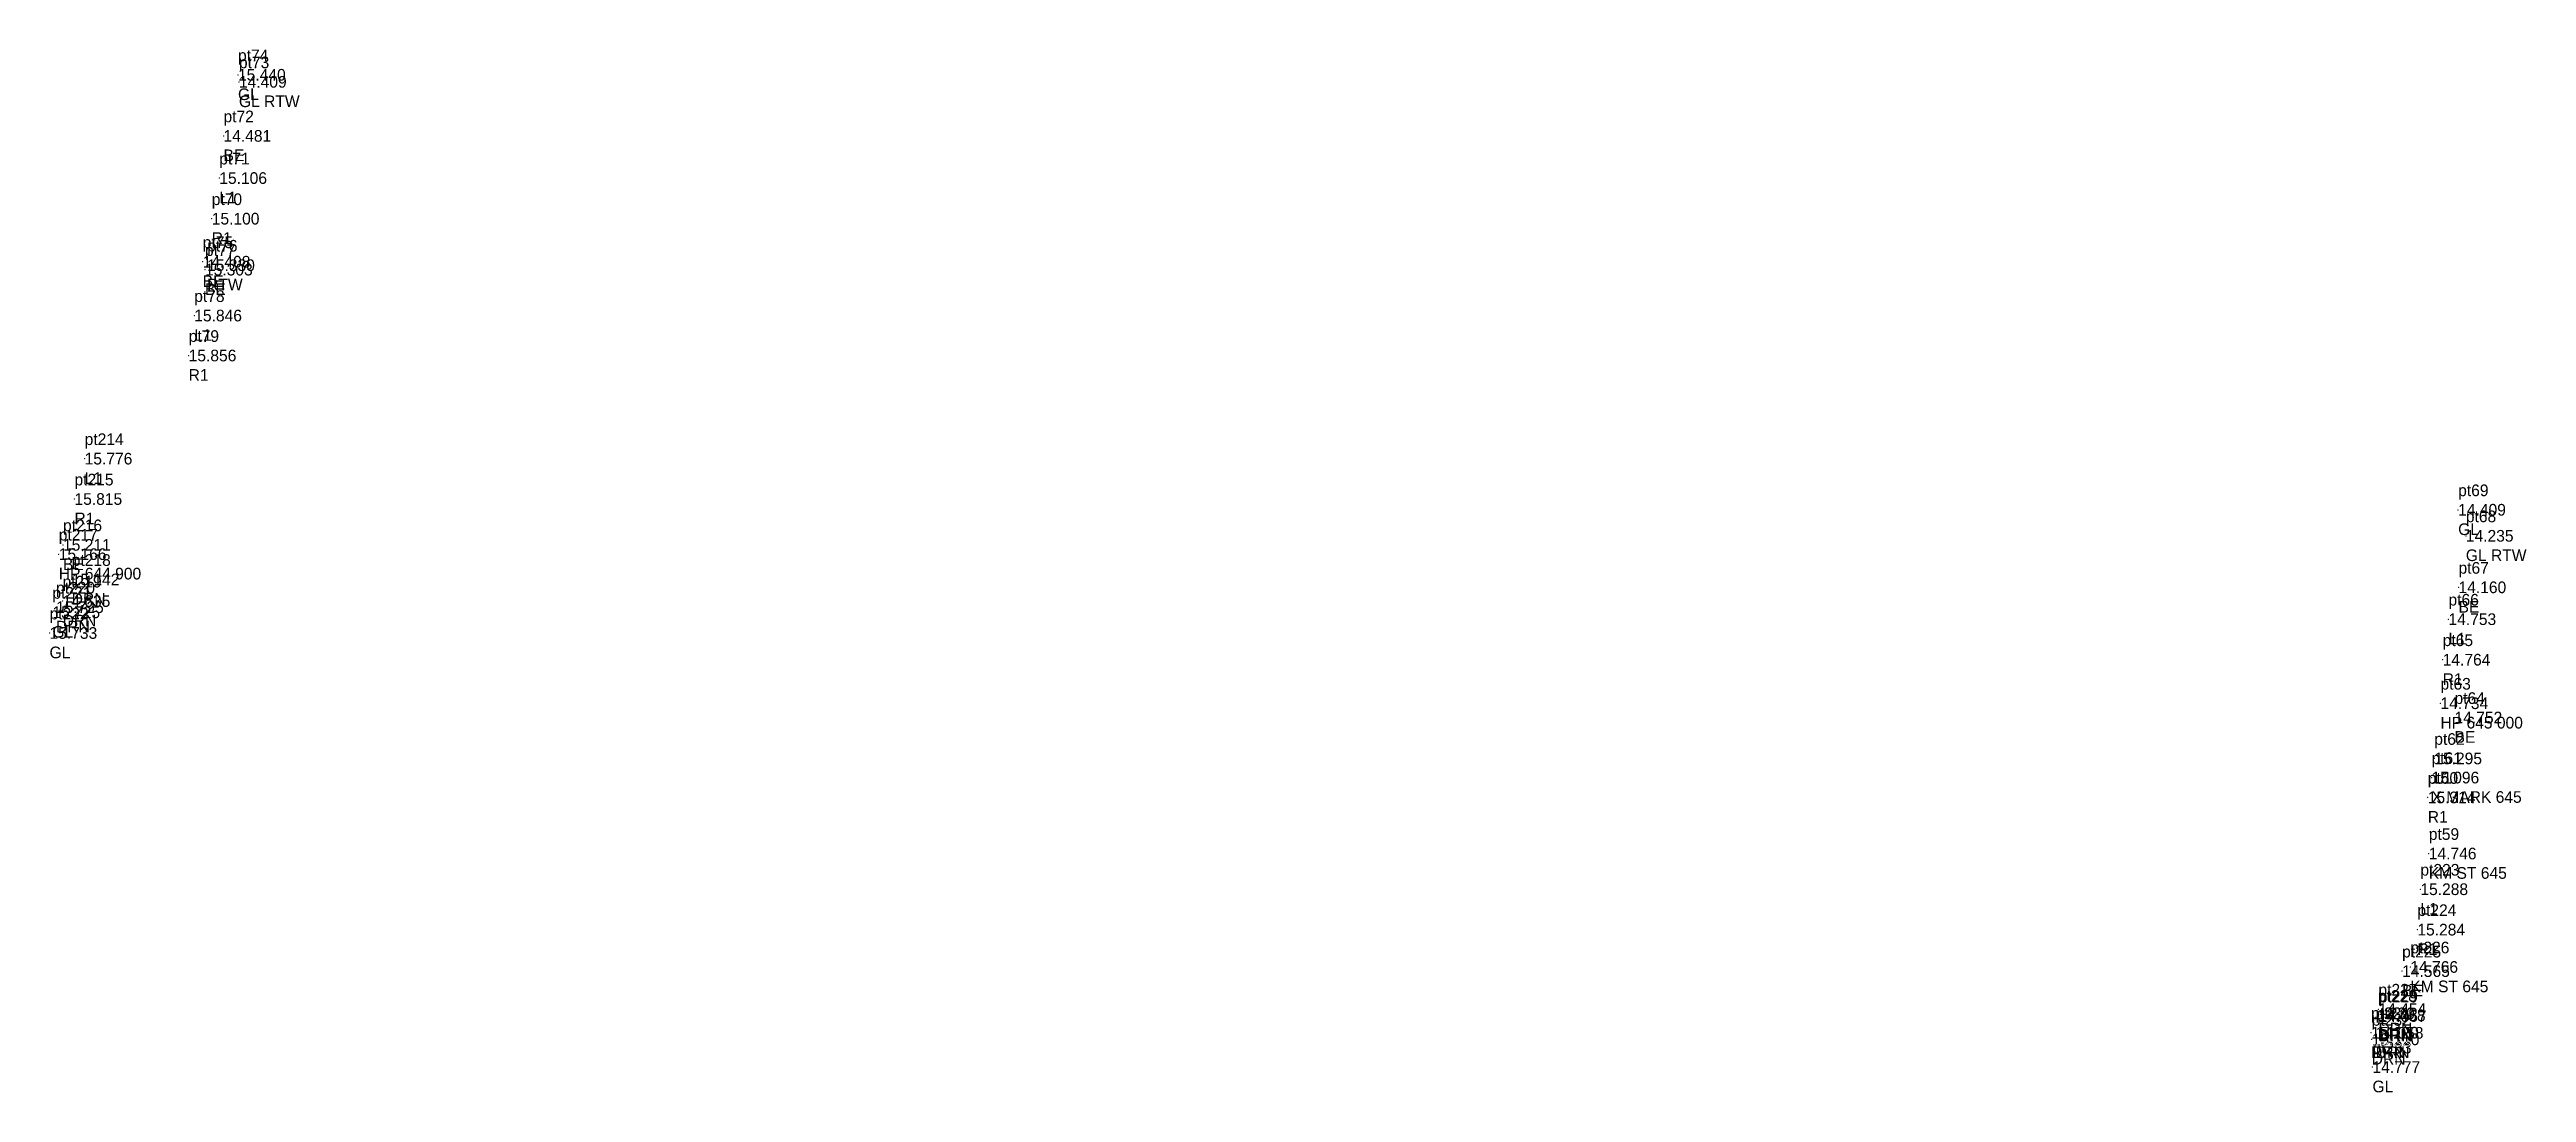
# Model space of a CAD drawing. Header units: metres. Extents: x 178081 to 737303, y 964681 to 975566.
# Drawn here: x 178475 to 178581.1, y 975441.3 to 975486 of the extents above; entities that cross this region are included whole.
import ezdxf

# ---------------------------------------------------------------- set-up
doc = ezdxf.new("R2010")
doc.units = ezdxf.units.M
doc.header["$MEASUREMENT"] = 0
doc.layers.add('SurveyPoint', color=4, linetype='Continuous', lineweight=0, true_color=0x00fffe)
doc.styles.get("Standard").update_dxf_attribs({"font": '', "height": 2.5})
doc.styles.get('Standard').set_extended_font_data('txt')

msp = doc.modelspace()

# ---------------------------------------------------------------- texts
at = {"layer": 'SurveyPoint', "color": 7, "char_height": 0.5, "attachment_point": 4}
for s, insert, width in [('pt74\\P15.440\\PGL', (178483.059, 975484.928, 15.44), 3), ('pt73\\P14.409\\PGL RTW', (178483.099, 975484.626, 14.409), 3.5), ('pt72\\P14.481\\PBE', (178482.438, 975482.313, 14.481), 3), ('pt71\\P15.106\\PL1', (178482.257, 975480.504, 15.106), 3), ('pt70\\P15.100\\PR1', (178481.934, 975478.764, 15.1), 3), ('pt75\\P14.408\\PBE', (178481.546, 975476.918, 14.408), 3), ('pt77\\P15.303\\PBE', (178481.644, 975476.58, 15.303), 3), ('pt76\\P15.330\\PRTW', (178481.737, 975476.77, 15.33), 3), ('pt78\\P15.846\\PL1', (178481.184, 975474.611, 15.846), 3), ('pt79\\P15.856\\PR1', (178480.944, 975472.898, 15.856), 3), ('pt214\\P15.776\\PL1', (178476.487, 975468.477, 15.776), 3), ('pt215\\P15.815\\PR1', (178476.052, 975466.747, 15.815), 3), ('pt69\\P14.409\\PGL', (178578.198, 975466.282, 14.409), 3), ('pt68\\P14.235\\PGL RTW', (178578.527, 975465.166, 14.235), 3.5), ('pt217\\P15.166\\PHP 644 900', (178475.379, 975464.38, 15.166), 5.5), ('pt216\\P15.211\\PBE', (178475.56, 975464.782, 15.211), 3), ('pt218\\P15.142\\PDRN', (178475.933, 975463.297, 15.142), 3), ('pt67\\P14.160\\PBE', (178578.213, 975462.962, 14.16), 3), ('pt221\\P15.725\\PGL', (178475.104, 975461.886, 15.725), 3), ('pt220\\P15.725\\PDRN', (178475.26, 975462.11, 15.725), 3), ('pt219\\P14.635\\PDRN', (178475.542, 975462.371, 14.635), 3), ('pt222\\P15.733\\PGL', (178474.983, 975461, 15.733), 3), ('pt66\\P14.753\\PL1', (178577.783, 975461.596, 14.753), 3), ('pt65\\P14.764\\PR1', (178577.535, 975459.859, 14.764), 3), ('pt63\\P14.734\\PHP 645 000', (178577.44, 975457.989, 14.734), 5.5), ('pt64\\P14.752\\PBE', (178578.042, 975457.379, 14.752), 3), ('pt62\\P15.295\\PL1', (178577.175, 975455.626, 15.295), 3), ('pt61\\P15.096\\PX MARK 645', (178577.056, 975454.803, 15.096), 5.5), ('pt60\\P15.314\\PR1', (178576.896, 975453.955, 15.314), 3), ('pt59\\P14.746\\PKM ST 645', (178576.939, 975451.547, 14.746), 5), ('pt223\\P15.288\\PL1', (178576.579, 975450.019, 15.288), 3), ('pt224\\P15.284\\PR1', (178576.449, 975448.287, 15.284), 3), ('pt225\\P14.565\\PBE', (178575.796, 975446.51, 14.565), 3), ('pt226\\P14.766\\PKM ST 645', (178576.148, 975446.684, 14.766), 5), ('pt227\\P14.454\\PDRN', (178574.782, 975444.878, 14.454), 3), ('pt231\\P15.120\\PDRN', (178574.465, 975443.869, 15.12), 3), ('pt230\\P14.058\\PDRN', (178574.666, 975443.863, 14.058), 3), ('pt228\\P14.458\\PDRN', (178574.757, 975444.612, 14.458), 3), ('pt229\\P14.067\\PDRN', (178574.796, 975444.584, 14.067), 3), ('pt232\\P15.110\\PDRN', (178574.493, 975443.585, 15.11), 3), ('pt233\\P14.777\\PGL', (178574.526, 975442.394, 14.777), 3)]:
    msp.add_mtext(s, dxfattribs=dict(at, insert=insert, width=width))

# ---------------------------------------------------------------- linework, layer by layer
at = {"layer": 'SurveyPoint'}
for p in [(178483.059, 975484.928, 15.44), (178483.099, 975484.626, 14.409), (178482.438, 975482.313, 14.481), (178482.257, 975480.504, 15.106), (178481.934, 975478.764, 15.1), (178481.546, 975476.918, 14.408), (178481.737, 975476.77, 15.33), (178481.644, 975476.58, 15.303), (178481.184, 975474.611, 15.846), (178480.944, 975472.898, 15.856), (178476.487, 975468.477, 15.776), (178476.052, 975466.747, 15.815), (178578.198, 975466.282, 14.409), (178578.527, 975465.166, 14.235), (178475.379, 975464.38, 15.166), (178475.56, 975464.782, 15.211), (178475.933, 975463.297, 15.142), (178578.213, 975462.962, 14.16), (178475.104, 975461.886, 15.725), (178475.26, 975462.11, 15.725), (178475.542, 975462.371, 14.635), (178474.983, 975461, 15.733), (178577.783, 975461.596, 14.753), (178577.535, 975459.859, 14.764), (178577.44, 975457.989, 14.734), (178578.042, 975457.379, 14.752), (178577.175, 975455.626, 15.295), (178577.056, 975454.803, 15.096), (178576.896, 975453.955, 15.314), (178576.939, 975451.547, 14.746), (178576.579, 975450.019, 15.288), (178576.449, 975448.287, 15.284), (178575.796, 975446.51, 14.565), (178576.148, 975446.684, 14.766), (178574.782, 975444.878, 14.454), (178574.465, 975443.869, 15.12), (178574.666, 975443.863, 14.058), (178574.757, 975444.612, 14.458), (178574.796, 975444.584, 14.067), (178574.493, 975443.585, 15.11), (178574.526, 975442.394, 14.777)]:
    msp.add_point(p, dxfattribs=at)

msp.set_redraw_order([(e.dxf.handle, doc.entitydb.next_handle()) for e in msp.query("TEXT MTEXT ATTDEF DIMENSION ARC_DIMENSION")])  # texts and dimensions are drawn at this point

doc.saveas('drawing.dxf')
